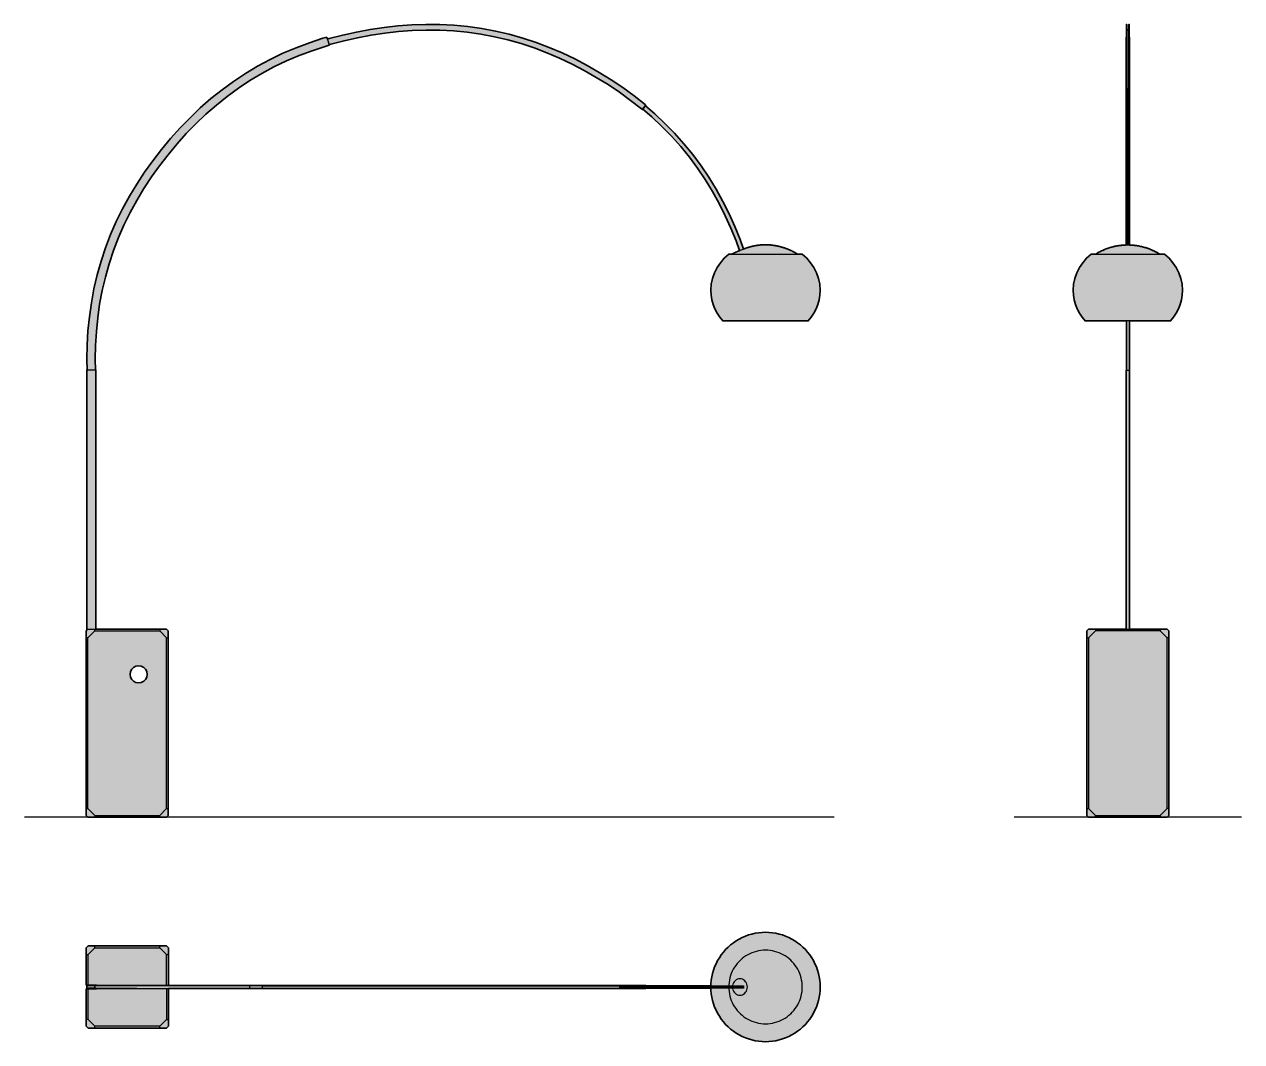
# Model space of a CAD drawing. Header units: millimetres. Extents: x 100 to 3661, y 85 to 3062.
import ezdxf

# ---------------------------------------------------------------- set-up
doc = ezdxf.new("R2010")
doc.units = ezdxf.units.MM
doc.layers.add('Blocks', color=7, linetype='Continuous')
doc.layers.add('Blocks$Fill', color=7, linetype='Continuous', true_color=0xffffff)
for name, color, linetype, lineweight, true_color in [('Blocks$Inner', 7, 'Continuous', 25, 0x007f00), ('Blocks$Outline', 7, 'Continuous', 35, 0xff3f3f), ('Groud', 7, 'Continuous', 25, 0x243775)]:
    doc.layers.add(name, color=color, linetype=linetype, lineweight=lineweight, true_color=true_color)

# ---------------------------------------------------------------- blocks, each defined once
blk = doc.blocks.new('Acro Floor Lamp Front')
at = {"layer": 'Blocks$Fill'}
blk.add_hatch(color=256, dxfattribs=at).paths.add_polyline_path([(427.9, 0), (217.9, 0), (212.9, 5), (212.9, 25), (212.9, 545), (217.9, 550), (237.9, 550), (328.2, 550), (328.1, 1308.3), (328.7, 1308.3), (328.7, 1452.1), (208, 1452.1), (207.9, 1452.1), (207.8, 1452.2), (199, 1463.1), (191.3, 1474.8), (184.9, 1487.2), (179.8, 1500.1), (176, 1513.6), (173.7, 1527.6), (172.9, 1541.9), (174.1, 1559.6), (177.7, 1576.6), (183.5, 1592.8), (191.3, 1608.1), (200.9, 1622.4), (212.3, 1635.5), (225.3, 1647.5), (225.3, 1647.5), (238.6, 1647.5), (243.5, 1650.4), (248.4, 1653.2), (253.5, 1655.9), (258.7, 1658.4), (264.1, 1660.7), (269.5, 1662.9), (275.1, 1664.9), (280.7, 1666.7), (286.5, 1668.4), (292.3, 1669.9), (298.2, 1671.1), (304.1, 1672.2), (310.1, 1673.1), (316.1, 1673.7), (322.2, 1674.2), (328.3, 1674.4), (328.3, 2282.5), (328.8, 2282.5), (328.8, 2259.9), (328.8, 2259.9), (328.8, 2320.1), (329.7, 2320.1), (329.7, 2319.7), (329.7, 2304.3), (336, 2304.3), (336, 2320.1), (336.8, 2320.1), (336.8, 2319.7), (336.8, 2259.9), (336.9, 2259.9), (336.9, 2282.5), (337.4, 2282.5), (337.4, 2279.2), (337.4, 1674.4), (343.4, 1674.1), (349.4, 1673.7), (355.4, 1673), (361.3, 1672.1), (367.2, 1671), (373.1, 1669.7), (378.8, 1668.3), (384.5, 1666.6), (390.1, 1664.8), (395.6, 1662.8), (401, 1660.6), (406.3, 1658.3), (411.5, 1655.8), (416.6, 1653.2), (421.5, 1650.4), (426.3, 1647.5), (426.4, 1647.5), (440.5, 1647.5), (453.5, 1635.5), (464.8, 1622.4), (474.5, 1608.1), (482.3, 1592.8), (488.1, 1576.6), (491.7, 1559.6), (492.9, 1541.9), (492.1, 1527.6), (489.8, 1513.6), (486, 1500.1), (480.9, 1487.2), (474.4, 1474.8), (466.8, 1463.1), (458, 1452.2), (457.9, 1452.1), (457.8, 1452.1), (457.6, 1452.1), (337.4, 1452.1), (337.4, 1308.3), (338.1, 1308.3), (338, 550), (447.9, 550), (452.9, 545), (452.9, 525), (452.9, 5), (447.9, 0)], flags=0)
at = {"layer": 'Blocks$Inner'}
for p, q in [((329.7, 2304.3), (336, 2304.3)), ((329.7, 2303.9), (336, 2303.9)), ((329.7, 2122), (329.7, 2122)), ((336, 2122), (336, 2122)), ((329.7, 2098.2), (329.7, 2098.2)), ((329.7, 2073.2), (329.7, 2073.2)), ((336, 2098.2), (336, 2098.2)), ((336, 2073.2), (336, 2073.2)), ((328.7, 1423.1), (328.7, 1452.1)), ((337.4, 1423.1), (337.4, 1452.1)), ((237.9, 550), (237.9, 545)), ((427.9, 550), (427.9, 545)), ((212.9, 525), (217.9, 525)), ((212.9, 25), (217.9, 25)), ((237.9, 0), (237.9, 5)), ((452.9, 25), (447.9, 25))]:
    blk.add_line(p, q, dxfattribs=at)
for points in [[(329.7, 2070.5), (329.1, 2070.5), (328.8, 2083.4), (328.8, 2085.4), (328.8, 2110.8), (328.8, 2135), (328.8, 2157.7), (328.8, 2179.4), (328.8, 2199.8), (328.8, 2218.8), (328.8, 2236.4), (328.8, 2252.5), (328.8, 2267), (328.8, 2279.9), (328.8, 2291), (328.8, 2300.4), (328.8, 2308), (328.8, 2313.7), (328.8, 2317.6), (328.8, 2319.7), (328.8, 2320.1), (329.7, 2320.1), (329.7, 2319.7), (329.7, 2317.6), (329.7, 2313.7), (329.7, 2308), (329.7, 2300.4), (329.7, 2291), (329.7, 2279.9), (329.7, 2267), (329.7, 2252.5), (329.7, 2236.4), (329.7, 2218.8), (329.7, 2199.8), (329.7, 2179.4), (329.7, 2157.7), (329.7, 2135), (329.7, 2110.8), (329.7, 2085.4), (329.7, 2083.4), (329.7, 2071.2), (329.7, 2071.2)], [(336, 2071.2), (336, 2071.2), (336, 2083.4), (336, 2085.4), (336, 2110.8), (336, 2135), (336, 2157.7), (336, 2179.4), (336, 2199.8), (336, 2218.8), (336, 2236.4), (336, 2252.5), (336, 2267), (336, 2279.9), (336, 2291), (336, 2300.4), (336, 2308), (336, 2313.7), (336, 2317.6), (336, 2319.7), (336, 2320.1), (336.8, 2320.1), (336.8, 2319.7), (336.8, 2317.6), (336.8, 2313.7), (336.8, 2308), (336.8, 2300.4), (336.8, 2291), (336.8, 2279.9), (336.8, 2267), (336.8, 2252.5), (336.8, 2236.4), (336.8, 2218.8), (336.8, 2199.8), (336.8, 2179.4), (336.8, 2157.7), (336.8, 2135), (336.8, 2110.8), (336.8, 2085.4), (336.8, 2083.4), (336.6, 2070.5), (336, 2070.5)], [(336.8, 2259.9), (336.9, 2259.9), (336.9, 2282.5), (337.4, 2282.5), (337.4, 2279.2), (337.4, 2266.3), (337.4, 2251.6), (337.4, 2235.3), (337.4, 2217.3), (337.4, 2197.6), (337.4, 2176.3), (337.4, 2153.3), (337.4, 2128.8), (337.4, 2102.8), (337.4, 2075.5), (337.4, 2046.9), (337.4, 2017), (337.4, 1986.3), (337.4, 1954.2), (337.4, 1921.1), (337.4, 1887.5), (337.4, 1852.7), (337.4, 1817.2), (337.4, 1780.7), (337.4, 1743.3), (337.4, 1705.3), (337.4, 1674.4), (328.3, 1674.4), (328.3, 1705.3), (328.3, 1743.3), (328.3, 1780.7), (328.3, 1817.2), (328.3, 1852.7), (328.3, 1887.5), (328.3, 1921.1), (328.3, 1954.2), (328.3, 1986.3), (328.3, 2017), (328.3, 2046.9), (328.3, 2075.5), (328.3, 2102.8), (328.3, 2128.8), (328.3, 2153.3), (328.3, 2176.3), (328.3, 2197.6), (328.3, 2217.3), (328.3, 2235.3), (328.3, 2251.6), (328.3, 2266.3), (328.3, 2279.2), (328.3, 2282.5), (328.8, 2282.5), (328.8, 2259.9), (328.8, 2259.9)], [(328.4, 1674.5), (328.4, 1695.9), (328.4, 1732.9), (328.4, 1769.4), (328.4, 1804.9), (328.4, 1839.6), (328.4, 1873.5), (328.4, 1906.4), (328.4, 1938.7), (328.4, 1970.1), (328.4, 2000.2), (328.4, 2029.4), (328.4, 2057.3), (328.4, 2083.9), (328.4, 2109.2), (328.4, 2133.1), (328.4, 2155.4), (328.4, 2176.2), (328.4, 2195.4), (328.4, 2212.9), (328.4, 2228.8), (328.4, 2243), (328.4, 2255.7), (328.4, 2258.9), (328.8, 2258.9)], [(337.2, 1674.5), (337.2, 1695.9), (337.2, 1732.9), (337.2, 1769.4), (337.2, 1804.9), (337.2, 1839.6), (337.2, 1873.5), (337.2, 1906.4), (337.2, 1938.7), (337.2, 1970.1), (337.2, 2000.2), (337.2, 2029.4), (337.2, 2057.3), (337.2, 2083.9), (337.2, 2109.2), (337.2, 2133.1), (337.2, 2155.4), (337.2, 2176.2), (337.2, 2195.4), (337.2, 2212.9), (337.2, 2228.8), (337.2, 2243), (337.2, 2255.7), (337.2, 2258.9), (336.8, 2258.9)], [(329.7, 1674.5), (329.7, 1690.6), (329.7, 1728.3), (329.7, 1765.5), (329.7, 1802), (329.7, 1837.6), (329.7, 1872.5), (329.7, 1906.3), (329.7, 1939.1), (329.7, 1970.7), (329.7, 2001.2), (329.7, 2030.4), (329.7, 2058.4), (329.7, 2085), (329.7, 2110.3), (329.7, 2133.4), (330.4, 2133.4), (330.4, 2110.3), (330.4, 2085), (330.4, 2058.4), (330.4, 2030.4), (330.4, 2001.2), (330.4, 1970.7), (330.4, 1939.1), (330.4, 1906.3), (330.4, 1872.5), (330.4, 1837.6), (330.4, 1802), (330.4, 1765.5), (330.4, 1728.3), (330.4, 1690.6), (330.4, 1674.5)], [(335.3, 1674.5), (335.3, 1690.6), (335.3, 1728.3), (335.3, 1765.5), (335.3, 1802), (335.3, 1837.6), (335.3, 1872.5), (335.3, 1906.3), (335.3, 1939.1), (335.3, 1970.7), (335.3, 2001.2), (335.3, 2030.4), (335.3, 2058.4), (335.3, 2085), (335.3, 2110.3), (335.3, 2133.4), (336, 2133.4), (336, 2110.3), (336, 2085), (336, 2058.4), (336, 2030.4), (336, 2001.2), (336, 1970.7), (336, 1939.1), (336, 1906.3), (336, 1872.5), (336, 1837.6), (336, 1802), (336, 1765.5), (336, 1728.3), (336, 1690.6), (336, 1674.5)], [(440.4, 1647.5), (440.5, 1647.5), (453.5, 1635.5), (464.8, 1622.4), (474.5, 1608.1), (482.3, 1592.8), (488.1, 1576.6), (491.7, 1559.6), (492.9, 1541.9), (492.1, 1527.6), (489.8, 1513.6), (486, 1500.1), (480.9, 1487.2), (474.4, 1474.8), (466.8, 1463.1), (458, 1452.2), (457.9, 1452.1), (457.8, 1452.1), (457.6, 1452.1), (456.8, 1452.1), (455.6, 1452.1), (453.9, 1452.1), (451.7, 1452.1), (449, 1452.1), (445.9, 1452.1), (442.4, 1452.1), (438.4, 1452.1), (434, 1452.1), (429.1, 1452.1), (424, 1452.1), (418.4, 1452.1), (208, 1452.1), (207.9, 1452.1), (207.8, 1452.2), (199, 1463.1), (191.3, 1474.8), (184.9, 1487.2), (179.8, 1500.1), (176, 1513.6), (173.7, 1527.6), (172.9, 1541.9), (174.1, 1559.6), (177.7, 1576.6), (183.5, 1592.8), (191.3, 1608.1), (200.9, 1622.4), (212.3, 1635.5), (225.3, 1647.5), (225.3, 1647.5), (440.5, 1647.5)], [(328.7, 1308.3), (328.7, 1340.2), (328.7, 1381.6), (328.7, 1423.1)], [(337.4, 1308.3), (337.4, 1340.2), (337.4, 1381.6), (337.4, 1423.1)], [(328.2, 550), (328.1, 1308.3), (338.1, 1308.3), (338, 550)], [(427.9, 0), (237.9, 0), (217.9, 0), (212.9, 5), (212.9, 25), (212.9, 40), (212.9, 510), (212.9, 525), (212.9, 545), (217.9, 550), (237.9, 550), (427.9, 550), (447.9, 550), (452.9, 545), (452.9, 525), (447.9, 525)], [(427.9, 5), (427.9, 0), (447.9, 0), (452.9, 5), (452.9, 25), (452.9, 40), (452.9, 510), (452.9, 525)]]:
    blk.add_lwpolyline(points, dxfattribs=at)
blk.add_lwpolyline([(427.9, 5), (447.9, 25), (447.9, 525), (427.9, 545), (237.9, 545), (217.9, 525), (217.9, 25), (237.9, 5)], close=True, dxfattribs=at)
for points in [[(426.3, 1647.5), (332.4, 1706.3), (238.6, 1647.5)], [(238.6, 1647.5), (332.4, 1706.3), (426.3, 1647.5)]]:
    blk.add_rational_spline(points, [1, 0.847638972761, 1], degree=2, dxfattribs=at)
blk.add_open_spline([(426.4, 1647.5), (426.3, 1647.5)], degree=1, dxfattribs=at)
at = {"layer": 'Blocks$Outline'}
for points in [[(328.8, 2259.9), (328.8, 2267), (328.8, 2279.9), (328.8, 2291), (328.8, 2300.4), (328.8, 2308), (328.8, 2313.7), (328.8, 2317.6), (328.8, 2319.7), (328.8, 2320.1), (329.7, 2320.1), (329.7, 2319.7), (329.7, 2317.6), (329.7, 2313.7), (329.7, 2308), (329.7, 2304.3)], [(336, 2304.3), (336, 2308), (336, 2313.7), (336, 2317.6), (336, 2319.7), (336, 2320.1), (336.8, 2320.1), (336.8, 2319.7), (336.8, 2317.6), (336.8, 2313.7), (336.8, 2308), (336.8, 2300.4), (336.8, 2291), (336.8, 2279.9), (336.8, 2267), (336.8, 2259.9)], [(328.3, 1674.4), (328.3, 1705.3), (328.3, 1743.3), (328.3, 1780.7), (328.3, 1817.2), (328.3, 1852.7), (328.3, 1887.5), (328.3, 1921.1), (328.3, 1954.2), (328.3, 1986.3), (328.3, 2017), (328.3, 2046.9), (328.3, 2075.5), (328.3, 2102.8), (328.3, 2128.8), (328.3, 2153.3), (328.3, 2176.3), (328.3, 2197.6), (328.3, 2217.3), (328.3, 2235.3), (328.3, 2251.6), (328.3, 2266.3), (328.3, 2279.2), (328.3, 2282.5), (328.8, 2282.5), (328.8, 2259.9), (328.8, 2259.9)], [(329.7, 2304.3), (336, 2304.3)], [(336.8, 2259.9), (336.9, 2259.9), (336.9, 2282.5), (337.4, 2282.5), (337.4, 2279.2), (337.4, 2266.3), (337.4, 2251.6), (337.4, 2235.3), (337.4, 2217.3), (337.4, 2197.6), (337.4, 2176.3), (337.4, 2153.3), (337.4, 2128.8), (337.4, 2102.8), (337.4, 2075.5), (337.4, 2046.9), (337.4, 2017), (337.4, 1986.3), (337.4, 1954.2), (337.4, 1921.1), (337.4, 1887.5), (337.4, 1852.7), (337.4, 1817.2), (337.4, 1780.7), (337.4, 1743.3), (337.4, 1705.3), (337.4, 1674.4)], [(328.7, 1452.1), (208, 1452.1), (207.9, 1452.1), (207.8, 1452.2), (199, 1463.1), (191.3, 1474.8), (184.9, 1487.2), (179.8, 1500.1), (176, 1513.6), (173.7, 1527.6), (172.9, 1541.9), (174.1, 1559.6), (177.7, 1576.6), (183.5, 1592.8), (191.3, 1608.1), (200.9, 1622.4), (212.3, 1635.5), (225.3, 1647.5), (225.3, 1647.5), (238.6, 1647.5)], [(440.5, 1647.5), (453.5, 1635.5), (464.8, 1622.4), (474.5, 1608.1), (482.3, 1592.8), (488.1, 1576.6), (491.7, 1559.6), (492.9, 1541.9), (492.1, 1527.6), (489.8, 1513.6), (486, 1500.1), (480.9, 1487.2), (474.4, 1474.8), (466.8, 1463.1), (458, 1452.2), (457.9, 1452.1), (457.8, 1452.1), (457.6, 1452.1), (456.8, 1452.1), (455.6, 1452.1), (453.9, 1452.1), (451.7, 1452.1), (449, 1452.1), (445.9, 1452.1), (442.4, 1452.1), (438.4, 1452.1), (434, 1452.1), (429.1, 1452.1), (424, 1452.1), (418.4, 1452.1), (337.4, 1452.1)], [(426.4, 1647.5), (440.5, 1647.5)], [(328.7, 1308.3), (328.7, 1340.2), (328.7, 1381.6), (328.7, 1423.1), (328.7, 1452.1)], [(337.4, 1452.1), (337.4, 1423.1), (337.4, 1381.6), (337.4, 1340.2), (337.4, 1308.3)], [(328.2, 550), (328.1, 1308.3), (328.7, 1308.3)], [(337.4, 1308.3), (338.1, 1308.3), (338, 550)], [(427.9, 0), (237.9, 0), (217.9, 0), (212.9, 5), (212.9, 25), (212.9, 40), (212.9, 510), (212.9, 525), (212.9, 545), (217.9, 550), (237.9, 550), (328.2, 550)], [(338, 550), (427.9, 550), (447.9, 550), (452.9, 545), (452.9, 525)], [(452.9, 525), (452.9, 510), (452.9, 40), (452.9, 25), (452.9, 5), (447.9, 0), (427.9, 0)]]:
    blk.add_lwpolyline(points, dxfattribs=at)
blk.add_rational_spline([(238.6, 1647.5), (279.8, 1673.3), (328.3, 1674.4)], [1, 0.926949598451, 0.923948096718], degree=2, dxfattribs=at)
blk.add_rational_spline([(337.4, 1674.4), (385.5, 1673.1), (426.3, 1647.5), (426.3, 1647.5), (426.4, 1647.5)], [0.923998374901, 0.927511074032, 1, 1, 1], degree=2, knots=[-9.420594, -9.420594, -9.420594, -0.008733, -0.008733, 0, 0, 0], dxfattribs=at)
blk = doc.blocks.new('Acro Floor Lamp Top')
at = {"layer": 'Blocks$Fill'}
blk.add_hatch(color=256, dxfattribs=at).paths.add_polyline_path([(2267.8, 405.3), (2277.8, 405), (2287.8, 404.1), (2297.7, 402.5), (2307.5, 400.3), (2317.2, 397.5), (2326.7, 394.1), (2335.9, 390.1), (2344.8, 385.6), (2353.5, 380.4), (2361.8, 374.8), (2369.7, 368.6), (2377.3, 362), (2384.4, 354.9), (2391, 347.3), (2397.2, 339.4), (2402.8, 331.1), (2408, 322.4), (2412.5, 313.5), (2416.5, 304.2), (2419.9, 294.8), (2422.7, 285.1), (2424.9, 275.3), (2426.5, 265.4), (2427.4, 255.4), (2427.8, 245.3), (2427.4, 235.3), (2426.5, 225.3), (2424.9, 215.4), (2422.7, 205.6), (2419.9, 195.9), (2416.5, 186.4), (2412.5, 177.2), (2408, 168.3), (2402.8, 159.6), (2397.2, 151.3), (2391, 143.4), (2384.4, 135.8), (2377.3, 128.7), (2369.7, 122.1), (2361.8, 115.9), (2353.5, 110.3), (2344.8, 105.1), (2335.9, 100.6), (2326.7, 96.6), (2317.2, 93.2), (2307.5, 90.4), (2297.7, 88.2), (2287.8, 86.6), (2277.8, 85.7), (2267.8, 85.3), (2257.7, 85.7), (2247.7, 86.6), (2237.8, 88.2), (2228, 90.4), (2218.3, 93.2), (2208.9, 96.6), (2199.6, 100.6), (2190.7, 105.1), (2182, 110.3), (2173.7, 115.9), (2165.8, 122.1), (2158.2, 128.7), (2151.1, 135.8), (2144.5, 143.4), (2138.3, 151.3), (2132.7, 159.6), (2127.5, 168.3), (2123, 177.2), (2119, 186.4), (2115.6, 195.9), (2112.8, 205.6), (2110.6, 215.4), (2109, 225.3), (2108.1, 235.3), (2107.9, 242.2), (2101.9, 242.2), (2079.1, 242.2), (2054.8, 242.2), (2029, 242.2), (2001.9, 242.2), (1973.4, 242.2), (1943.6, 242.2), (1918, 242.1), (1918, 241.3), (1915.6, 241.3), (1883.5, 241.3), (1850.3, 241.3), (1816.5, 241.3), (1781.4, 241.3), (1745.7, 241.3), (1709.5, 241.3), (1672.5, 241.3), (1634.8, 241.3), (1596.5, 241.3), (1557.6, 241.3), (1518.2, 241.3), (1478.2, 241.3), (1437.9, 241.3), (1397.3, 241.3), (1356.5, 241.3), (1315.5, 241.3), (1274.6, 241.3), (1233.6, 241.3), (1192.7, 241.3), (1152.2, 241.3), (1111.4, 241.3), (1070.9, 241.3), (1031.1, 241.3), (991.4, 241.3), (991.2, 241.3), (991.2, 240.9), (984.3, 240.7), (973, 240.7), (933.5, 240.7), (894.7, 240.7), (856.4, 240.7), (818.9, 240.7), (782.3, 240.7), (746.6, 240.7), (711.8, 240.7), (678.3, 240.7), (645.8, 240.7), (614.5, 240.7), (584.4, 240.7), (555.4, 240.7), (527.8, 240.7), (521, 240.7), (521, 150.3), (521, 130.3), (516, 125.3), (496, 125.3), (481, 125.3), (321, 125.3), (306, 125.3), (286, 125.3), (281, 130.3), (281, 150.3), (281, 240), (286, 240), (310.3, 240), (310.3, 240.7), (309.2, 240.7), (309.2, 240.6), (282.2, 240.6), (282.2, 250.6), (309.2, 250.6), (309.2, 249.8), (310.3, 249.8), (310.3, 250.7), (286, 250.7), (281, 250.7), (281, 340.3), (281, 360.3), (286, 365.3), (306, 365.3), (321, 365.3), (481, 365.3), (496, 365.3), (516, 365.3), (521, 360.3), (521, 340.3), (521, 249.8), (527.8, 249.8), (555.4, 249.8), (584.4, 249.8), (614.5, 249.8), (645.8, 249.8), (678.3, 249.8), (711.8, 249.8), (746.6, 249.8), (782.3, 249.8), (818.9, 249.8), (856.4, 249.8), (894.7, 249.8), (933.5, 249.8), (973, 249.8), (984.3, 249.8), (991.2, 249.7), (991.2, 249.3), (991.4, 249.3), (1031.1, 249.3), (1070.9, 249.3), (1111.4, 249.3), (1152.2, 249.3), (1192.7, 249.3), (1233.6, 249.3), (1274.6, 249.3), (1315.5, 249.3), (1356.5, 249.3), (1397.3, 249.3), (1437.9, 249.3), (1478.2, 249.3), (1518.2, 249.3), (1557.6, 249.3), (1596.5, 249.3), (1634.8, 249.3), (1672.5, 249.3), (1709.5, 249.3), (1745.7, 249.3), (1781.4, 249.3), (1816.5, 249.3), (1850.3, 249.3), (1883.5, 249.3), (1915.6, 249.3), (1918, 249.3), (1918, 248.4), (1943.6, 248.4), (1973.4, 248.4), (2001.9, 248.4), (2029, 248.4), (2054.8, 248.4), (2079.1, 248.4), (2101.9, 248.4), (2107.9, 248.4), (2108.1, 255.4), (2109, 265.4), (2110.6, 275.3), (2112.8, 285.1), (2115.6, 294.8), (2119, 304.2), (2123, 313.5), (2127.5, 322.4), (2132.7, 331.1), (2138.3, 339.4), (2144.5, 347.3), (2151.1, 354.9), (2158.2, 362), (2165.8, 368.6), (2173.7, 374.8), (2182, 380.4), (2190.7, 385.6), (2199.6, 390.1), (2208.9, 394.1), (2218.3, 397.5), (2228, 400.3), (2237.8, 402.5), (2247.7, 404.1), (2257.7, 405)], flags=0)
at = {"layer": 'Blocks$Inner'}
for p, q in [((306, 360.3), (306, 365.3)), ((496, 360.3), (496, 365.3)), ((281, 340.3), (286, 340.3)), ((516, 249.8), (516, 340.3)), ((283.3, 249.3), (283.3, 249.8)), ((283.6, 241.7), (283.6, 249.3)), ((306.1, 241.2), (306.1, 249.3)), ((306.9, 241.2), (306.9, 249.3)), ((428.5, 249.3), (428.5, 249.8)), ((451.4, 249.3), (451.4, 249.8)), ((475.5, 249.3), (475.5, 249.8)), ((501.1, 249.3), (501.1, 249.8)), ((527.8, 249.3), (527.8, 249.8)), ((555.4, 249.3), (555.4, 249.8)), ((584.4, 249.3), (584.4, 249.8)), ((614.5, 249.3), (614.5, 249.8)), ((759.1, 241.2), (759.1, 249.3)), ((829.6, 249.3), (829.6, 249.3)), ((866.1, 249.3), (866.1, 249.3)), ((903.4, 249.3), (903.4, 249.3)), ((941.4, 249.3), (941.4, 249.3)), ((979.9, 249.3), (979.9, 249.3)), ((2162, 265.5), (2162.1, 265.5)), ((286, 150.3), (286, 240)), ((451.4, 240.7), (451.4, 241.2)), ((501.1, 240.7), (501.1, 241.2)), ((527.8, 240.7), (527.8, 241.2)), ((555.4, 240.7), (555.4, 241.2)), ((614.5, 240.7), (614.5, 241.2)), ((829.6, 241.2), (829.6, 241.3)), ((866.1, 241.2), (866.1, 241.3)), ((903.4, 241.2), (903.4, 241.3)), ((941.4, 241.2), (941.4, 241.3)), ((979.9, 241.2), (979.9, 241.3)), ((1111.4, 241.3), (1111.4, 242.1)), ((1841.9, 242.3), (1841.9, 248.2)), ((1874, 248.4), (1874, 248.4)), ((1874, 242.1), (1874, 242.2)), ((1905.6, 248.4), (1905.6, 248.4)), ((1905.6, 242.1), (1905.6, 242.2)), ((1908, 248.4), (1908, 248.4)), ((1908, 242.1), (1908, 242.2)), ((516, 150.3), (521, 150.3)), ((306, 125.3), (306, 130.3)), ((496, 125.3), (496, 130.3))]:
    blk.add_line(p, q, dxfattribs=at)
for points in [[(2107.9, 242.2), (2108.1, 235.3), (2109, 225.3), (2110.6, 215.4), (2112.8, 205.6), (2115.6, 195.9), (2119, 186.4), (2123, 177.2), (2127.5, 168.3), (2132.7, 159.6), (2138.3, 151.3), (2144.5, 143.4), (2151.1, 135.8), (2158.2, 128.7), (2165.8, 122.1), (2173.7, 115.9), (2182, 110.3), (2190.7, 105.1), (2199.6, 100.6), (2208.9, 96.6), (2218.3, 93.2), (2228, 90.4), (2237.8, 88.2), (2247.7, 86.6), (2257.7, 85.7), (2267.8, 85.3), (2277.8, 85.7), (2287.8, 86.6), (2297.7, 88.2), (2307.5, 90.4), (2317.2, 93.2), (2326.7, 96.6), (2335.9, 100.6), (2344.8, 105.1), (2353.5, 110.3), (2361.8, 115.9), (2369.7, 122.1), (2377.3, 128.7), (2384.4, 135.8), (2391, 143.4), (2397.2, 151.3), (2402.8, 159.6), (2408, 168.3), (2412.5, 177.2), (2416.5, 186.4), (2419.9, 195.9), (2422.7, 205.6), (2424.9, 215.4), (2426.5, 225.3), (2427.4, 235.3), (2427.8, 245.3), (2427.4, 255.4), (2426.5, 265.4), (2424.9, 275.3), (2422.7, 285.1), (2419.9, 294.8), (2416.5, 304.2), (2412.5, 313.5), (2408, 322.4), (2402.8, 331.1), (2397.2, 339.4), (2391, 347.3), (2384.4, 354.9), (2377.3, 362), (2369.7, 368.6), (2361.8, 374.8), (2353.5, 380.4), (2344.8, 385.6), (2335.9, 390.1), (2326.7, 394.1), (2317.2, 397.5), (2307.5, 400.3), (2297.7, 402.5), (2287.8, 404.1), (2277.8, 405), (2267.8, 405.3), (2257.7, 405), (2247.7, 404.1), (2237.8, 402.5), (2228, 400.3), (2218.3, 397.5), (2208.9, 394.1), (2199.6, 390.1), (2190.7, 385.6), (2182, 380.4), (2173.7, 374.8), (2165.8, 368.6), (2158.2, 362), (2151.1, 354.9), (2144.5, 347.3), (2138.3, 339.4), (2132.7, 331.1), (2127.5, 322.4), (2123, 313.5), (2119, 304.2), (2115.6, 294.8), (2112.8, 285.1), (2110.6, 275.3), (2109, 265.4), (2108.1, 255.4), (2107.9, 248.4)], [(286, 250.7), (281, 250.7), (281, 340.3), (281, 360.3), (286, 365.3), (306, 365.3), (321, 365.3), (481, 365.3), (496, 365.3), (516, 365.3), (521, 360.3), (521, 340.3), (521, 249.8)], [(310.3, 249.8), (310.3, 250.7), (286, 250.7), (286, 340.3), (306, 360.3), (496, 360.3), (516, 340.3), (521, 340.3)], [(2160.2, 242.2), (2160.3, 238.6), (2161, 231.9), (2162, 225.2), (2163.5, 218.6), (2165.4, 212.1), (2167.7, 205.7), (2170.4, 199.5), (2173.4, 193.5), (2176.9, 187.7), (2180.7, 182.1), (2184.8, 176.7), (2189.3, 171.7), (2194.1, 166.9), (2199.1, 162.4), (2204.5, 158.3), (2210.1, 154.5), (2215.9, 151), (2221.9, 148), (2228.1, 145.3), (2234.5, 143), (2241, 141.1), (2247.6, 139.6), (2254.3, 138.6), (2261, 137.9), (2267.8, 137.7), (2274.5, 137.9), (2281.2, 138.6), (2287.9, 139.6), (2294.5, 141.1), (2301, 143), (2307.4, 145.3), (2313.6, 148), (2319.6, 151), (2325.4, 154.5), (2331, 158.3), (2336.4, 162.4), (2341.4, 166.9), (2346.2, 171.7), (2350.7, 176.7), (2354.8, 182.1), (2358.6, 187.7), (2362.1, 193.5), (2365.1, 199.5), (2367.8, 205.7), (2370.1, 212.1), (2372, 218.6), (2373.5, 225.2), (2374.5, 231.9), (2375.2, 238.6), (2375.4, 245.3), (2375.2, 252.1), (2374.5, 258.8), (2373.5, 265.5), (2372, 272.1), (2370.1, 278.6), (2367.8, 285), (2365.1, 291.2), (2362.1, 297.2), (2358.6, 303), (2354.8, 308.6), (2350.7, 314), (2346.2, 319), (2341.4, 323.8), (2336.4, 328.3), (2331, 332.4), (2325.4, 336.2), (2319.6, 339.7), (2313.6, 342.7), (2307.4, 345.4), (2301, 347.7), (2294.5, 349.6), (2287.9, 351.1), (2281.2, 352.1), (2274.5, 352.8), (2267.8, 353), (2261, 352.8), (2254.3, 352.1), (2247.6, 351.1), (2241, 349.6), (2234.5, 347.7), (2228.1, 345.4), (2221.9, 342.7), (2215.9, 339.7), (2210.1, 336.2), (2204.5, 332.4), (2199.1, 328.3), (2194.1, 323.8), (2189.3, 319), (2184.8, 314), (2180.7, 308.6), (2176.9, 303), (2173.4, 297.2), (2170.4, 291.2), (2167.7, 285), (2165.4, 278.6), (2163.5, 272.1), (2162, 265.5), (2161, 258.8), (2160.3, 252.1), (2160.2, 248.4)], [(309.2, 249.8), (309.2, 250.6), (282.2, 250.6), (282.2, 240.6), (309.2, 240.6), (309.2, 240.7)], [(991, 249.3), (991, 249.3), (984.3, 249.3), (973, 249.3), (933.5, 249.3), (894.7, 249.3), (856.4, 249.3), (818.9, 249.3), (782.3, 249.3), (746.6, 249.3), (711.8, 249.3), (678.3, 249.3), (645.8, 249.3), (614.5, 249.3), (584.4, 249.3), (555.4, 249.3), (527.8, 249.3), (501.1, 249.3), (475.5, 249.3), (451.4, 249.3), (428.5, 249.3), (407.1, 249.3), (387.2, 249.3), (368.9, 249.3), (352.3, 249.3), (337.3, 249.3), (324.2, 249.3), (312.9, 249.3), (303.5, 249.3), (295.8, 249.3), (289.9, 249.3), (285.8, 249.3), (283.3, 249.3), (282.5, 249.3), (282.5, 249.8), (283.3, 249.8), (285.8, 249.8), (289.9, 249.8), (295.8, 249.8), (303.5, 249.8), (312.9, 249.8), (324.2, 249.8), (337.3, 249.8), (352.3, 249.8), (368.9, 249.8), (387.2, 249.8), (407.1, 249.8), (428.5, 249.8), (451.4, 249.8), (475.5, 249.8), (501.1, 249.8), (527.8, 249.8), (555.4, 249.8), (584.4, 249.8), (614.5, 249.8), (645.8, 249.8), (678.3, 249.8), (711.8, 249.8), (746.6, 249.8), (782.3, 249.8), (818.9, 249.8), (856.4, 249.8), (894.7, 249.8), (933.5, 249.8), (973, 249.8), (984.3, 249.8), (991.2, 249.7), (991.2, 249.3)], [(306.1, 241.6), (283.2, 241.6), (283.2, 249.3)], [(1111.4, 249.3), (1111.4, 248.4), (1152.2, 248.4), (1192.7, 248.4), (1233.6, 248.4), (1274.6, 248.4), (1315.5, 248.4), (1356.5, 248.4), (1397.3, 248.4), (1437.9, 248.4), (1478.2, 248.4), (1518.2, 248.4), (1557.6, 248.4), (1596.5, 248.4), (1634.8, 248.4), (1672.5, 248.4), (1709.5, 248.4), (1745.7, 248.4), (1781.4, 248.4), (1816.5, 248.4), (1850.3, 248.4), (1883.5, 248.4), (1915.6, 248.4), (1918, 248.4), (1943.6, 248.4), (1973.4, 248.4), (2001.9, 248.4), (2029, 248.4), (2054.8, 248.4), (2079.1, 248.4), (2101.9, 248.4), (2123.2, 248.4), (2142.9, 248.4), (2161.2, 248.4), (2178, 248.4), (2193.3, 248.4), (2203.5, 248.4), (2203.5, 242.2), (2193.3, 242.2), (2178, 242.2), (2161.2, 242.2), (2142.9, 242.2), (2123.2, 242.2), (2101.9, 242.2), (2079.1, 242.2), (2054.8, 242.2), (2029, 242.2), (2001.9, 242.2), (1973.4, 242.2), (1943.6, 242.2), (1918, 242.1), (1918, 241.3), (1915.6, 241.3), (1883.5, 241.3), (1850.3, 241.3), (1816.5, 241.3), (1781.4, 241.3), (1745.7, 241.3), (1709.5, 241.3), (1672.5, 241.3), (1634.8, 241.3), (1596.5, 241.3), (1557.6, 241.3), (1518.2, 241.3), (1478.2, 241.3), (1437.9, 241.3), (1397.3, 241.3), (1356.5, 241.3), (1315.5, 241.3), (1274.6, 241.3), (1233.6, 241.3), (1192.7, 241.3), (1152.2, 241.3), (1111.4, 241.3), (1070.9, 241.3), (1031.1, 241.3), (991.4, 241.3), (952.3, 241.3), (913.7, 241.3), (875.6, 241.3), (838.4, 241.3), (801.8, 241.3), (796.1, 241.3), (796.1, 242.1), (796.1, 248.4), (796.1, 249.3), (801.8, 249.3), (838.4, 249.3), (875.6, 249.3), (913.7, 249.3), (952.3, 249.3), (991.4, 249.3), (1031.1, 249.3), (1070.9, 249.3), (1111.4, 249.3), (1152.2, 249.3), (1192.7, 249.3), (1233.6, 249.3), (1274.6, 249.3), (1315.5, 249.3), (1356.5, 249.3), (1397.3, 249.3), (1437.9, 249.3), (1478.2, 249.3), (1518.2, 249.3), (1557.6, 249.3), (1596.5, 249.3), (1634.8, 249.3), (1672.5, 249.3), (1709.5, 249.3), (1745.7, 249.3), (1781.4, 249.3), (1816.5, 249.3), (1850.3, 249.3), (1883.5, 249.3), (1915.6, 249.3), (1918, 249.3), (1918, 248.4)], [(2171.4, 242.2), (2171.5, 241.2), (2172.5, 237.2), (2174.1, 233.5), (2174.1, 233.3), (2176.3, 229.9), (2179, 227), (2182.1, 224.6), (2185.5, 222.8), (2189.2, 221.7), (2192.9, 221.3), (2196.7, 221.7), (2200.4, 222.8), (2203.8, 224.6), (2206.9, 227), (2209.6, 229.9), (2211.8, 233.3), (2213.4, 237.1), (2214.4, 241.2), (2214.7, 245.3), (2214.4, 249.5), (2213.4, 253.6), (2211.8, 257.3), (2209.6, 260.8), (2206.9, 263.7), (2203.8, 266.1), (2200.4, 267.9), (2196.7, 269), (2192.9, 269.3), (2189.2, 269), (2185.5, 267.9), (2182.1, 266.1), (2179, 263.7), (2176.3, 260.8), (2174.1, 257.3), (2174.1, 257.2), (2172.5, 253.5), (2171.5, 249.5), (2171.4, 248.4)], [(516, 240.7), (516, 150.3), (496, 130.3), (306, 130.3), (286, 150.3), (281, 150.3), (281, 130.3), (286, 125.3), (306, 125.3), (321, 125.3), (481, 125.3), (496, 125.3), (516, 125.3), (521, 130.3), (521, 150.3), (521, 240.7)], [(281, 150.3), (281, 240), (286, 240), (310.3, 240), (310.3, 240.7)], [(428.5, 241.2), (407.1, 241.2), (387.2, 241.2), (368.9, 241.2), (352.3, 241.2), (337.3, 241.2), (324.2, 241.2), (312.9, 241.2), (303.5, 241.2), (295.8, 241.2), (289.9, 241.2), (285.8, 241.2), (283.3, 241.2), (282.5, 241.2), (282.5, 240.7), (283.3, 240.7), (285.8, 240.7), (289.9, 240.7), (295.8, 240.7), (303.5, 240.7), (312.9, 240.7), (324.2, 240.7), (337.3, 240.7), (352.3, 240.7), (368.9, 240.7), (387.2, 240.7), (407.1, 240.7), (428.5, 240.7), (451.4, 240.7), (475.5, 240.7), (501.1, 240.7), (527.8, 240.7), (555.4, 240.7), (584.4, 240.7), (614.5, 240.7), (645.8, 240.7), (678.3, 240.7), (711.8, 240.7), (746.6, 240.7), (782.3, 240.7), (818.9, 240.7), (856.4, 240.7), (894.7, 240.7), (933.5, 240.7), (973, 240.7), (984.3, 240.7), (991.2, 240.9), (991.2, 241.3)], [(283.2, 241.6), (283.6, 241.7), (306.1, 241.7)], [(428.5, 240.7), (428.5, 241.2), (451.4, 241.2), (475.5, 241.2)], [(475.5, 240.7), (475.5, 241.2), (501.1, 241.2), (527.8, 241.2), (555.4, 241.2), (584.4, 241.2)], [(584.4, 240.7), (584.4, 241.2), (614.5, 241.2), (645.8, 241.2), (678.3, 241.2), (711.8, 241.2), (746.6, 241.2), (782.3, 241.2), (818.9, 241.2), (856.4, 241.2), (894.7, 241.2), (933.5, 241.2), (973, 241.2), (984.3, 241.2), (991, 241.2), (991, 241.3)], [(796.1, 248.4), (801.8, 248.4), (838.4, 248.4), (875.6, 248.4), (913.7, 248.4), (952.3, 248.4), (991.4, 248.4), (1031.1, 248.4), (1070.9, 248.4), (1111.4, 248.4)], [(796.1, 242.1), (801.8, 242.1), (838.4, 242.1), (875.6, 242.1), (913.7, 242.1), (952.3, 242.1), (991.4, 242.1), (1031.1, 242.1), (1070.9, 242.1), (1111.4, 242.1), (1152.2, 242.1), (1192.7, 242.1), (1233.6, 242.1), (1274.6, 242.1), (1315.5, 242.1), (1356.5, 242.1), (1397.3, 242.1), (1437.9, 242.1), (1478.2, 242.1), (1518.2, 242.1), (1557.6, 242.1), (1596.5, 242.1), (1634.8, 242.1), (1672.5, 242.1), (1709.5, 242.1), (1745.7, 242.1), (1781.4, 242.1), (1816.5, 242.1), (1850.3, 242.1), (1883.5, 242.1), (1915.6, 242.1), (1918, 242.1)], [(2203.5, 242.8), (2193.3, 242.8), (2178, 242.8), (2161.2, 242.8), (2142.9, 242.8), (2123.2, 242.8), (2101.9, 242.8), (2079.1, 242.8), (2054.8, 242.8), (2029, 242.8), (2001.9, 242.8), (1973.4, 242.8), (1943.6, 242.8), (1912.8, 242.8), (1880.8, 242.8), (1849, 242.8), (1842.5, 242.8), (1842.5, 247.8), (1849, 247.8), (1880.8, 247.8), (1912.8, 247.8), (1943.6, 247.8), (1973.4, 247.8), (2001.9, 247.8), (2029, 247.8), (2054.8, 247.8), (2079.1, 247.8), (2101.9, 247.8), (2123.2, 247.8), (2142.9, 247.8), (2161.2, 247.8), (2178, 247.8), (2193.3, 247.8), (2203.5, 247.8)]]:
    blk.add_lwpolyline(points, dxfattribs=at)
at = {"layer": 'Blocks$Outline'}
for points in [[(2199.6, 390.1), (2208.9, 394.1)], [(2208.9, 394.1), (2218.3, 397.5)], [(2218.3, 397.5), (2228, 400.3)], [(2228, 400.3), (2237.8, 402.5)], [(2237.8, 402.5), (2247.7, 404.1)], [(2247.7, 404.1), (2257.7, 405)], [(2257.7, 405), (2267.8, 405.3)], [(2267.8, 405.3), (2277.8, 405)], [(2277.8, 405), (2287.8, 404.1)], [(2287.8, 404.1), (2297.7, 402.5)], [(2297.7, 402.5), (2307.5, 400.3)], [(2307.5, 400.3), (2317.2, 397.5)], [(2317.2, 397.5), (2326.7, 394.1)], [(2326.7, 394.1), (2335.9, 390.1)], [(281, 360.3), (286, 365.3)], [(281, 340.3), (281, 360.3)], [(286, 365.3), (306, 365.3)], [(306, 365.3), (321, 365.3)], [(321, 365.3), (481, 365.3)], [(481, 365.3), (496, 365.3)], [(496, 365.3), (516, 365.3)], [(516, 365.3), (521, 360.3)], [(521, 360.3), (521, 340.3)], [(2151.1, 354.9), (2158.2, 362)], [(2158.2, 362), (2165.8, 368.6)], [(2165.8, 368.6), (2173.7, 374.8)], [(2173.7, 374.8), (2182, 380.4)], [(2182, 380.4), (2190.7, 385.6)], [(2190.7, 385.6), (2199.6, 390.1)], [(2335.9, 390.1), (2344.8, 385.6)], [(2344.8, 385.6), (2353.5, 380.4)], [(2353.5, 380.4), (2361.8, 374.8)], [(2361.8, 374.8), (2369.7, 368.6)], [(2369.7, 368.6), (2377.3, 362)], [(2377.3, 362), (2384.4, 354.9)], [(281, 250.7), (281, 340.3)], [(521, 340.3), (521, 249.8)], [(2123, 313.5), (2127.5, 322.4)], [(2127.5, 322.4), (2132.7, 331.1)], [(2132.7, 331.1), (2138.3, 339.4)], [(2138.3, 339.4), (2144.5, 347.3)], [(2144.5, 347.3), (2151.1, 354.9)], [(2384.4, 354.9), (2391, 347.3)], [(2391, 347.3), (2397.2, 339.4)], [(2397.2, 339.4), (2402.8, 331.1)], [(2402.8, 331.1), (2408, 322.4)], [(2408, 322.4), (2412.5, 313.5)], [(2110.6, 275.3), (2112.8, 285.1)], [(2112.8, 285.1), (2115.6, 294.8)], [(2115.6, 294.8), (2119, 304.2)], [(2119, 304.2), (2123, 313.5)], [(2412.5, 313.5), (2416.5, 304.2)], [(2416.5, 304.2), (2419.9, 294.8)], [(2419.9, 294.8), (2422.7, 285.1)], [(2422.7, 285.1), (2424.9, 275.3)], [(286, 250.7), (281, 250.7)], [(282.2, 240.6), (282.2, 250.6)], [(282.2, 250.6), (309.2, 250.6)], [(310.3, 250.7), (286, 250.7)], [(309.2, 250.6), (309.2, 249.8)], [(309.2, 249.8), (310.3, 249.8)], [(310.3, 249.8), (310.3, 250.7)], [(521, 249.8), (527.8, 249.8)], [(527.8, 249.8), (555.4, 249.8)], [(555.4, 249.8), (584.4, 249.8)], [(584.4, 249.8), (614.5, 249.8)], [(614.5, 249.8), (645.8, 249.8)], [(645.8, 249.8), (678.3, 249.8)], [(678.3, 249.8), (711.8, 249.8)], [(711.8, 249.8), (746.6, 249.8)], [(746.6, 249.8), (782.3, 249.8)], [(782.3, 249.8), (818.9, 249.8)], [(818.9, 249.8), (856.4, 249.8)], [(856.4, 249.8), (894.7, 249.8)], [(894.7, 249.8), (933.5, 249.8)], [(933.5, 249.8), (973, 249.8)], [(973, 249.8), (984.3, 249.8)], [(984.3, 249.8), (991.2, 249.7)], [(991.2, 249.7), (991.2, 249.3)], [(991.2, 249.3), (991.4, 249.3)], [(991.4, 249.3), (1031.1, 249.3)], [(1031.1, 249.3), (1070.9, 249.3)], [(1070.9, 249.3), (1111.4, 249.3)], [(1111.4, 249.3), (1152.2, 249.3)], [(1152.2, 249.3), (1192.7, 249.3)], [(1192.7, 249.3), (1233.6, 249.3)], [(1233.6, 249.3), (1274.6, 249.3)], [(1274.6, 249.3), (1315.5, 249.3)], [(1315.5, 249.3), (1356.5, 249.3)], [(1356.5, 249.3), (1397.3, 249.3)], [(1397.3, 249.3), (1437.9, 249.3)], [(1437.9, 249.3), (1478.2, 249.3)], [(1478.2, 249.3), (1518.2, 249.3)], [(1518.2, 249.3), (1557.6, 249.3)], [(1557.6, 249.3), (1596.5, 249.3)], [(1596.5, 249.3), (1634.8, 249.3)], [(1634.8, 249.3), (1672.5, 249.3)], [(1672.5, 249.3), (1709.5, 249.3)], [(1709.5, 249.3), (1745.7, 249.3)], [(1745.7, 249.3), (1781.4, 249.3)], [(1781.4, 249.3), (1816.5, 249.3)], [(1816.5, 249.3), (1850.3, 249.3)], [(1850.3, 249.3), (1883.5, 249.3)], [(1883.5, 249.3), (1915.6, 249.3)], [(1915.6, 249.3), (1918, 249.3)], [(1918, 249.3), (1918, 248.4)], [(2107.9, 248.4), (2108.1, 255.4)], [(2108.1, 255.4), (2109, 265.4)], [(2109, 265.4), (2110.6, 275.3)], [(2424.9, 275.3), (2426.5, 265.4)], [(2426.5, 265.4), (2427.4, 255.4)], [(2427.4, 255.4), (2427.8, 245.3)], [(281, 150.3), (281, 240)], [(281, 240), (286, 240)], [(309.2, 240.6), (282.2, 240.6)], [(286, 240), (310.3, 240)], [(310.3, 240.7), (309.2, 240.7)], [(309.2, 240.7), (309.2, 240.6)], [(310.3, 240), (310.3, 240.7)], [(527.8, 240.7), (521, 240.7)], [(521, 240.7), (521, 150.3)], [(555.4, 240.7), (527.8, 240.7)], [(584.4, 240.7), (555.4, 240.7)], [(614.5, 240.7), (584.4, 240.7)], [(645.8, 240.7), (614.5, 240.7)], [(678.3, 240.7), (645.8, 240.7)], [(711.8, 240.7), (678.3, 240.7)], [(746.6, 240.7), (711.8, 240.7)], [(782.3, 240.7), (746.6, 240.7)], [(818.9, 240.7), (782.3, 240.7)], [(856.4, 240.7), (818.9, 240.7)], [(894.7, 240.7), (856.4, 240.7)], [(933.5, 240.7), (894.7, 240.7)], [(973, 240.7), (933.5, 240.7)], [(984.3, 240.7), (973, 240.7)], [(991.2, 240.9), (984.3, 240.7)], [(991.4, 241.3), (991.2, 241.3)], [(991.2, 241.3), (991.2, 240.9)], [(1031.1, 241.3), (991.4, 241.3)], [(1070.9, 241.3), (1031.1, 241.3)], [(1111.4, 241.3), (1070.9, 241.3)], [(1152.2, 241.3), (1111.4, 241.3)], [(1192.7, 241.3), (1152.2, 241.3)], [(1233.6, 241.3), (1192.7, 241.3)], [(1274.6, 241.3), (1233.6, 241.3)], [(1315.5, 241.3), (1274.6, 241.3)], [(1356.5, 241.3), (1315.5, 241.3)], [(1397.3, 241.3), (1356.5, 241.3)], [(1437.9, 241.3), (1397.3, 241.3)], [(1478.2, 241.3), (1437.9, 241.3)], [(1518.2, 241.3), (1478.2, 241.3)], [(1557.6, 241.3), (1518.2, 241.3)], [(1596.5, 241.3), (1557.6, 241.3)], [(1634.8, 241.3), (1596.5, 241.3)], [(1672.5, 241.3), (1634.8, 241.3)], [(1709.5, 241.3), (1672.5, 241.3)], [(1745.7, 241.3), (1709.5, 241.3)], [(1781.4, 241.3), (1745.7, 241.3)], [(1816.5, 241.3), (1781.4, 241.3)], [(1850.3, 241.3), (1816.5, 241.3)], [(1883.5, 241.3), (1850.3, 241.3)], [(1915.6, 241.3), (1883.5, 241.3)], [(1918, 241.3), (1915.6, 241.3)], [(1918, 248.4), (1943.6, 248.4)], [(1943.6, 242.2), (1918, 242.1)], [(1918, 242.1), (1918, 241.3)], [(1943.6, 248.4), (1973.4, 248.4)], [(1973.4, 242.2), (1943.6, 242.2)], [(1973.4, 248.4), (2001.9, 248.4)], [(2001.9, 242.2), (1973.4, 242.2)], [(2001.9, 248.4), (2029, 248.4)], [(2029, 242.2), (2001.9, 242.2)], [(2029, 248.4), (2054.8, 248.4)], [(2054.8, 242.2), (2029, 242.2)], [(2054.8, 248.4), (2079.1, 248.4)], [(2079.1, 242.2), (2054.8, 242.2)], [(2079.1, 248.4), (2101.9, 248.4)], [(2101.9, 242.2), (2079.1, 242.2)], [(2101.9, 248.4), (2107.9, 248.4)], [(2107.9, 242.2), (2101.9, 242.2)], [(2108.1, 235.3), (2107.9, 242.2)], [(2109, 225.3), (2108.1, 235.3)], [(2110.6, 215.4), (2109, 225.3)], [(2112.8, 205.6), (2110.6, 215.4)], [(2424.9, 215.4), (2422.7, 205.6)], [(2426.5, 225.3), (2424.9, 215.4)], [(2427.4, 235.3), (2426.5, 225.3)], [(2427.8, 245.3), (2427.4, 235.3)], [(2115.6, 195.9), (2112.8, 205.6)], [(2119, 186.4), (2115.6, 195.9)], [(2123, 177.2), (2119, 186.4)], [(2416.5, 186.4), (2412.5, 177.2)], [(2419.9, 195.9), (2416.5, 186.4)], [(2422.7, 205.6), (2419.9, 195.9)], [(281, 130.3), (281, 150.3)], [(521, 150.3), (521, 130.3)], [(2127.5, 168.3), (2123, 177.2)], [(2132.7, 159.6), (2127.5, 168.3)], [(2138.3, 151.3), (2132.7, 159.6)], [(2144.5, 143.4), (2138.3, 151.3)], [(2151.1, 135.8), (2144.5, 143.4)], [(2391, 143.4), (2384.4, 135.8)], [(2397.2, 151.3), (2391, 143.4)], [(2402.8, 159.6), (2397.2, 151.3)], [(2408, 168.3), (2402.8, 159.6)], [(2412.5, 177.2), (2408, 168.3)], [(286, 125.3), (281, 130.3)], [(306, 125.3), (286, 125.3)], [(321, 125.3), (306, 125.3)], [(481, 125.3), (321, 125.3)], [(496, 125.3), (481, 125.3)], [(516, 125.3), (496, 125.3)], [(521, 130.3), (516, 125.3)], [(2158.2, 128.7), (2151.1, 135.8)], [(2165.8, 122.1), (2158.2, 128.7)], [(2173.7, 115.9), (2165.8, 122.1)], [(2182, 110.3), (2173.7, 115.9)], [(2190.7, 105.1), (2182, 110.3)], [(2353.5, 110.3), (2344.8, 105.1)], [(2361.8, 115.9), (2353.5, 110.3)], [(2369.7, 122.1), (2361.8, 115.9)], [(2377.3, 128.7), (2369.7, 122.1)], [(2384.4, 135.8), (2377.3, 128.7)], [(2199.6, 100.6), (2190.7, 105.1)], [(2208.9, 96.6), (2199.6, 100.6)], [(2218.3, 93.2), (2208.9, 96.6)], [(2228, 90.4), (2218.3, 93.2)], [(2237.8, 88.2), (2228, 90.4)], [(2247.7, 86.6), (2237.8, 88.2)], [(2257.7, 85.7), (2247.7, 86.6)], [(2267.8, 85.3), (2257.7, 85.7)], [(2277.8, 85.7), (2267.8, 85.3)], [(2287.8, 86.6), (2277.8, 85.7)], [(2297.7, 88.2), (2287.8, 86.6)], [(2307.5, 90.4), (2297.7, 88.2)], [(2317.2, 93.2), (2307.5, 90.4)], [(2326.7, 96.6), (2317.2, 93.2)], [(2335.9, 100.6), (2326.7, 96.6)], [(2344.8, 105.1), (2335.9, 100.6)]]:
    blk.add_lwpolyline(points, dxfattribs=at)
blk = doc.blocks.new('Acro Floor Lamp Side')
at = {"layer": 'Blocks$Fill'}
h = blk.add_hatch(color=256, dxfattribs=at)
h.paths.add_polyline_path([(209.2, 550), (416.2, 550), (421.2, 545), (421.2, 525), (421.2, 5), (416.2, 0), (396.2, 0), (186.2, 0), (181.2, 5), (181.2, 25), (181.2, 545), (182.7, 546.5), (182.5, 1308.3), (183.3, 1308.3), (182.8, 1340.2), (183.6, 1381.6), (186.1, 1423.1), (190.2, 1464.4), (196.1, 1505.5), (203.7, 1546.4), (213.2, 1586.9), (224.5, 1627), (237.6, 1666.4), (252.5, 1705.3), (269.1, 1743.3), (287.5, 1780.7), (307.4, 1817.2), (328.8, 1852.7), (351.7, 1887.5), (375.8, 1921.1), (401.3, 1954.2), (428, 1986.3), (455.7, 2017), (484.7, 2046.9), (514.8, 2075.5), (546, 2102.8), (578.6, 2128.8), (612.1, 2153.3), (646.8, 2176.3), (682.5, 2197.6), (719.2, 2217.3), (756.6, 2235.3), (794.9, 2251.6), (833.8, 2266.3), (873.2, 2279.2), (884.6, 2282.5), (886.3, 2276.5), (891.7, 2278.2), (931.4, 2288.7), (971.2, 2297.6), (1011.7, 2305.1), (1052.4, 2311.2), (1093, 2315.7), (1133.9, 2318.7), (1174.8, 2320.1), (1215.8, 2319.7), (1256.8, 2317.6), (1297.5, 2313.7), (1338.2, 2308), (1378.5, 2300.4), (1418.4, 2291), (1457.8, 2279.9), (1496.8, 2267), (1535.1, 2252.5), (1572.8, 2236.4), (1609.8, 2218.8), (1646, 2199.8), (1681.7, 2179.4), (1716.7, 2157.7), (1750.6, 2135), (1783.8, 2110.8), (1815.9, 2085.4), (1818.3, 2083.4), (1816.9, 2081.6), (1843.9, 2058.4), (1873.7, 2030.4), (1902.1, 2001.2), (1929.3, 1970.7), (1955, 1939.1), (1979.4, 1906.3), (2002.1, 1872.5), (2023.5, 1837.6), (2043.2, 1802), (2061.5, 1765.5), (2078.3, 1728.3), (2093.6, 1690.6), (2103.8, 1662.6), (2113.9, 1666.3), (2122.6, 1668.8), (2125.1, 1669.6), (2125.9, 1669.8), (2138.6, 1672.5), (2145.4, 1673.5), (2152.9, 1674.4), (2167.9, 1675.3), (2182.9, 1674.5), (2185.5, 1674.1), (2197.3, 1672.5), (2203.1, 1671.3), (2210.8, 1669.6), (2211.5, 1669.4), (2223.5, 1665.9), (2227.7, 1664.3), (2235.1, 1661.5), (2245.6, 1656.8), (2249.6, 1654.7), (2254.8, 1651.9), (2261.7, 1647.5), (2275.6, 1647.5), (2275.7, 1647.5), (2288.6, 1635.5), (2300, 1622.4), (2309.6, 1608.1), (2317.5, 1592.8), (2323.2, 1576.6), (2326.8, 1559.6), (2328, 1541.9), (2327.2, 1527.6), (2324.9, 1513.6), (2321.2, 1500.1), (2316, 1487.2), (2309.6, 1474.8), (2301.9, 1463.1), (2293.1, 1452.2), (2293, 1452.1), (2293, 1452.1), (2292.7, 1452.1), (2043.1, 1452.1), (2043, 1452.1), (2043, 1452.2), (2034.1, 1463.1), (2026.5, 1474.8), (2020, 1487.2), (2014.9, 1500.1), (2011.1, 1513.6), (2008.8, 1527.6), (2008, 1541.9), (2009.3, 1559.6), (2012.8, 1576.6), (2018.6, 1592.8), (2026.4, 1608.1), (2036.1, 1622.4), (2047.5, 1635.5), (2060.4, 1647.5), (2060.5, 1647.5), (2060.7, 1647.5), (2068.9, 1647.5), (2080.5, 1653), (2092.3, 1658.1), (2082.1, 1686.2), (2067, 1723.4), (2050.3, 1760.2), (2032.3, 1796.2), (2012.8, 1831.4), (1991.8, 1865.8), (1969.3, 1899.2), (1945.3, 1931.5), (1919.9, 1962.7), (1893.1, 1992.8), (1865.1, 2021.6), (1835.7, 2049.2), (1809, 2072.1), (1808.2, 2071.2), (1807.5, 2070.5), (1805.2, 2072.5), (1773.6, 2097.5), (1740.9, 2121.2), (1707.6, 2143.6), (1673.1, 2165), (1637.8, 2185.1), (1602.3, 2203.7), (1565.8, 2221.1), (1528.8, 2236.9), (1491.2, 2251.2), (1452.9, 2263.8), (1414.2, 2274.8), (1375, 2284), (1335.4, 2291.4), (1295.5, 2297), (1255.5, 2300.8), (1215.2, 2302.9), (1175, 2303.3), (1134.8, 2301.9), (1094.5, 2299), (1054.6, 2294.5), (1014.4, 2288.5), (974.5, 2281.1), (935.3, 2272.3), (896.3, 2262), (891.1, 2260.4), (891.3, 2259.9), (891.5, 2258.9), (880.4, 2255.7), (841.9, 2243), (804, 2228.8), (766.7, 2212.9), (730.3, 2195.4), (694.6, 2176.2), (659.9, 2155.4), (626.1, 2133.1), (593.4, 2109.2), (561.8, 2083.9), (531.3, 2057.3), (501.9, 2029.4), (473.6, 2000.2), (446.6, 1970.1), (420.5, 1938.7), (395.5, 1906.4), (371.9, 1873.5), (349.6, 1839.6), (328.7, 1804.9), (309.3, 1769.4), (291.4, 1732.9), (275.3, 1695.9), (260.8, 1658.1), (248, 1619.7), (237, 1580.7), (227.8, 1541.3), (220.3, 1501.5), (214.6, 1461.4), (210.6, 1421.1), (208.2, 1380.5), (207.4, 1340.1), (207.9, 1308.3), (209.5, 1308.3)], flags=0)
h.paths.add_polyline_path([(354.5, 403.2), (358, 410.1), (359.3, 418), (358, 425.9), (354.5, 432.7), (349.1, 438.2), (342.2, 441.7), (334.3, 443), (326.4, 441.7), (319.6, 438.2), (314.1, 432.7), (310.6, 425.9), (309.3, 418), (310.6, 410.1), (314.1, 403.2), (319.6, 397.8), (326.4, 394.3), (334.3, 393), (342.2, 394.3), (349.1, 397.8)], flags=0)
at = {"layer": 'Blocks$Inner'}
for p, q in [((884.6, 2282.5), (891.5, 2258.9)), ((2112.1, 1647.5), (2113.1, 1647.5)), ((2301.6, 1463.1), (2301.9, 1463.1)), ((206.2, 545), (206.2, 550)), ((206.2, 5), (206.2, 0))]:
    blk.add_line(p, q, dxfattribs=at)
for points in [[(886.3, 2276.5), (891.7, 2278.2), (931.4, 2288.7), (971.2, 2297.6), (1011.7, 2305.1), (1052.4, 2311.2), (1093, 2315.7), (1133.9, 2318.7), (1174.8, 2320.1), (1215.8, 2319.7), (1256.8, 2317.6), (1297.5, 2313.7), (1338.2, 2308), (1378.5, 2300.4), (1418.4, 2291), (1457.8, 2279.9), (1496.8, 2267), (1535.1, 2252.5), (1572.8, 2236.4), (1609.8, 2218.8), (1646, 2199.8), (1681.7, 2179.4), (1716.7, 2157.7), (1750.6, 2135), (1783.8, 2110.8), (1815.9, 2085.4), (1818.3, 2083.4), (1808.2, 2071.2), (1807.5, 2070.5), (1818.3, 2083.4)], [(183.3, 1308.3), (182.8, 1340.2), (183.6, 1381.6), (186.1, 1423.1), (190.2, 1464.4), (196.1, 1505.5), (203.7, 1546.4), (213.2, 1586.9), (224.5, 1627), (237.6, 1666.4), (252.5, 1705.3), (269.1, 1743.3), (287.5, 1780.7), (307.4, 1817.2), (328.8, 1852.7), (351.7, 1887.5), (375.8, 1921.1), (401.3, 1954.2), (428, 1986.3), (455.7, 2017), (484.7, 2046.9), (514.8, 2075.5), (546, 2102.8), (578.6, 2128.8), (612.1, 2153.3), (646.8, 2176.3), (682.5, 2197.6), (719.2, 2217.3), (756.6, 2235.3), (794.9, 2251.6), (833.8, 2266.3), (873.2, 2279.2), (884.6, 2282.5), (891.3, 2259.9), (891.5, 2258.9), (880.4, 2255.7), (841.9, 2243), (804, 2228.8), (766.7, 2212.9), (730.3, 2195.4), (694.6, 2176.2), (659.9, 2155.4), (626.1, 2133.1), (593.4, 2109.2), (561.8, 2083.9), (531.3, 2057.3), (501.9, 2029.4), (473.6, 2000.2), (446.6, 1970.1), (420.5, 1938.7), (395.5, 1906.4), (371.9, 1873.5), (349.6, 1839.6), (328.7, 1804.9), (309.3, 1769.4), (291.4, 1732.9), (275.3, 1695.9), (260.8, 1658.1), (248, 1619.7), (237, 1580.7), (227.8, 1541.3), (220.3, 1501.5), (214.6, 1461.4), (210.6, 1421.1), (208.2, 1380.5), (207.4, 1340.1), (207.9, 1308.3)], [(891.1, 2260.4), (896.3, 2262), (935.3, 2272.3), (974.5, 2281.1), (1014.4, 2288.5), (1054.6, 2294.5), (1094.5, 2299), (1134.8, 2301.9), (1175, 2303.3), (1215.2, 2302.9), (1255.5, 2300.8), (1295.5, 2297), (1335.4, 2291.4), (1375, 2284), (1414.2, 2274.8), (1452.9, 2263.8), (1491.2, 2251.2), (1528.8, 2236.9), (1565.8, 2221.1), (1602.3, 2203.7), (1637.8, 2185.1), (1673.1, 2165), (1707.6, 2143.6), (1740.9, 2121.2), (1773.6, 2097.5), (1805.2, 2072.5), (1807.5, 2070.5)], [(1809, 2072.1), (1835.7, 2049.2), (1865.1, 2021.6), (1893.1, 1992.8), (1919.9, 1962.7), (1945.3, 1931.5), (1969.3, 1899.2), (1991.8, 1865.8), (2012.8, 1831.4), (2032.3, 1796.2), (2050.3, 1760.2), (2067, 1723.4), (2082.1, 1686.2), (2092.3, 1658.1)], [(1816.9, 2081.6), (1843.9, 2058.4), (1873.7, 2030.4), (1902.1, 2001.2), (1929.3, 1970.7), (1955, 1939.1), (1979.4, 1906.3), (2002.1, 1872.5), (2023.5, 1837.6), (2043.2, 1802), (2061.5, 1765.5), (2078.3, 1728.3), (2093.6, 1690.6), (2103.8, 1662.6)], [(2231.3, 1647.5), (2236.6, 1647.5), (2241.7, 1647.5), (2246.4, 1647.5), (2250.9, 1647.5), (2255, 1647.5), (2258.8, 1647.5), (2262.3, 1647.5), (2265.4, 1647.5), (2268, 1647.5), (2270.3, 1647.5), (2272.2, 1647.5), (2273.7, 1647.5), (2274.7, 1647.5), (2275.4, 1647.5), (2275.6, 1647.5), (2275.7, 1647.5), (2288.6, 1635.5), (2300, 1622.4), (2309.6, 1608.1), (2317.5, 1592.8), (2323.2, 1576.6), (2326.8, 1559.6), (2328, 1541.9), (2327.2, 1527.6), (2324.9, 1513.6), (2321.2, 1500.1), (2316, 1487.2), (2309.6, 1474.8), (2301.9, 1463.1), (2293.1, 1452.2), (2293, 1452.1), (2293, 1452.1), (2292.7, 1452.1), (2292, 1452.1), (2290.7, 1452.1), (2289, 1452.1), (2286.8, 1452.1), (2284.2, 1452.1), (2281.1, 1452.1), (2277.5, 1452.1), (2273.5, 1452.1), (2269.1, 1452.1), (2264.3, 1452.1), (2107.8, 1452.1), (2101.1, 1452.1), (2094.6, 1452.1), (2088.4, 1452.1), (2082.5, 1452.1), (2077, 1452.1), (2071.8, 1452.1), (2067, 1452.1), (2062.6, 1452.1), (2058.6, 1452.1), (2055, 1452.1), (2051.9, 1452.1), (2049.2, 1452.1), (2047, 1452.1), (2045.3, 1452.1), (2044.1, 1452.1), (2043.4, 1452.1), (2043.1, 1452.1), (2043, 1452.1), (2043, 1452.2), (2034.1, 1463.1), (2026.5, 1474.8), (2020, 1487.2), (2014.9, 1500.1), (2011.1, 1513.6), (2008.8, 1527.6), (2008, 1541.9), (2009.3, 1559.6), (2012.8, 1576.6), (2018.6, 1592.8), (2026.4, 1608.1), (2036.1, 1622.4), (2047.5, 1635.5), (2060.4, 1647.5), (2060.5, 1647.5), (2060.7, 1647.5), (2061.3, 1647.5), (2062.4, 1647.5), (2063.9, 1647.5), (2065.7, 1647.5), (2068, 1647.5), (2070.7, 1647.5), (2073.8, 1647.5), (2077.2, 1647.5), (2081, 1647.5), (2085.2, 1647.5), (2089.6, 1647.5), (2094.4, 1647.5), (2099.5, 1647.5), (2104.8, 1647.5), (2110.4, 1647.5), (2116.2, 1647.5), (2122.2, 1647.5), (2128.4, 1647.5), (2134.8, 1647.5), (2141.3, 1647.5), (2147.9, 1647.5), (2154.5, 1647.5), (2161.3, 1647.5), (2168, 1647.5), (2174.8, 1647.5), (2181.5, 1647.5), (2188.2, 1647.5), (2194.8, 1647.5), (2201.3, 1647.5), (2207.6, 1647.5), (2213.8, 1647.5), (2219.8, 1647.5), (2225.7, 1647.5), (2231.3, 1647.5), (2231.3, 1647.5)], [(2044.2, 1452.1), (2045.4, 1452.1), (2047.1, 1452.1), (2049.3, 1452.1), (2052, 1452.1), (2055.1, 1452.1)], [(209.2, 550), (209.5, 1308.3), (182.5, 1308.3), (182.7, 546.5)], [(181.2, 25), (181.2, 525), (181.2, 545), (186.2, 550), (206.2, 550), (396.2, 550), (416.2, 550), (421.2, 545), (421.2, 525), (421.2, 25), (421.2, 5), (416.2, 0), (396.2, 0), (206.2, 0), (186.2, 0), (181.2, 5), (181.2, 25), (186.2, 25), (206.2, 5), (221.2, 5), (381.2, 5), (396.2, 5)], [(186.2, 525), (206.2, 545), (221.2, 545), (381.2, 545), (396.2, 545)], [(396.2, 550), (396.2, 545), (416.2, 525), (421.2, 525)], [(186.2, 25), (186.2, 40), (186.2, 510), (186.2, 525), (181.2, 525)], [(416.2, 25), (416.2, 40), (416.2, 510), (416.2, 525)], [(396.2, 0), (396.2, 5), (416.2, 25), (421.2, 25)]]:
    blk.add_lwpolyline(points, dxfattribs=at)
blk.add_lwpolyline([(354.5, 403.2), (358, 410.1), (359.3, 418), (358, 425.9), (354.5, 432.7), (349.1, 438.2), (342.2, 441.7), (334.3, 443), (326.4, 441.7), (319.6, 438.2), (314.1, 432.7), (310.6, 425.9), (309.3, 418), (310.6, 410.1), (314.1, 403.2), (319.6, 397.8), (326.4, 394.3), (334.3, 393), (342.2, 394.3), (349.1, 397.8)], close=True, dxfattribs=at)
for points in [[(2145.4, 1673.5), (2147.1, 1673.7)], [(2147.1, 1673.7), (2148.1, 1673.8)], [(2148.1, 1673.8), (2149.1, 1674)], [(2149.1, 1674), (2150.1, 1674.1)], [(2150.1, 1674.1), (2150.7, 1674.2)], [(2150.7, 1674.2), (2151.1, 1674.2)], [(2151.1, 1674.2), (2152.1, 1674.4)], [(2152.1, 1674.4), (2152.9, 1674.4)], [(2152.9, 1674.4), (2167.9, 1675.3)], [(2167.9, 1675.3), (2182.9, 1674.5)], [(2182.9, 1674.5), (2185.5, 1674.1)], [(2185.5, 1674.1), (2186.5, 1674)], [(2186.5, 1674), (2187.5, 1673.9)], [(2187.5, 1673.9), (2188.5, 1673.7)], [(2188.5, 1673.7), (2189.5, 1673.6)], [(2189.5, 1673.6), (2189.7, 1673.6)], [(2113.9, 1666.3), (2122.6, 1668.8)], [(2122.6, 1668.8), (2123, 1669)], [(2123, 1669), (2123.5, 1669.1)], [(2123.5, 1669.1), (2124.2, 1669.3)], [(2124.2, 1669.3), (2125.1, 1669.6)], [(2125.1, 1669.6), (2125.9, 1669.8)], [(2125.9, 1669.8), (2126.9, 1670)], [(2126.9, 1670), (2127.9, 1670.2)], [(2127.9, 1670.2), (2129, 1670.4)], [(2129, 1670.4), (2130, 1670.6)], [(2130, 1670.6), (2130.9, 1670.8)], [(2130.9, 1670.8), (2131.7, 1671)], [(2131.7, 1671), (2132.5, 1671.2)], [(2132.5, 1671.2), (2132.9, 1671.3)], [(2132.9, 1671.3), (2138.6, 1672.5)], [(2138.6, 1672.5), (2145.4, 1673.5)], [(2189.7, 1673.6), (2197.3, 1672.5)], [(2197.3, 1672.5), (2203.1, 1671.3)], [(2203.1, 1671.3), (2203.3, 1671.2)], [(2203.3, 1671.2), (2204, 1671.1)], [(2204, 1671.1), (2204.9, 1670.9)], [(2204.9, 1670.9), (2205.8, 1670.7)], [(2205.8, 1670.7), (2206.8, 1670.5)], [(2206.8, 1670.5), (2207.8, 1670.2)], [(2207.8, 1670.2), (2208.8, 1670)], [(2208.8, 1670), (2209.8, 1669.8)], [(2209.8, 1669.8), (2210.8, 1669.6)], [(2210.8, 1669.6), (2211.5, 1669.4)], [(2211.5, 1669.4), (2212.2, 1669.2)], [(2212.2, 1669.2), (2212.8, 1669)], [(2212.8, 1669), (2213, 1668.9)], [(2213, 1668.9), (2223.5, 1665.9)], [(2223.5, 1665.9), (2227.7, 1664.3)], [(2227.7, 1664.3), (2227.9, 1664.2)], [(2227.9, 1664.2), (2228.8, 1663.9)], [(2228.8, 1663.9), (2229.8, 1663.5)], [(2229.8, 1663.5), (2230.4, 1663.3)], [(2230.4, 1663.3), (2230.8, 1663.1)], [(2230.8, 1663.1), (2231.7, 1662.8)], [(2231.7, 1662.8), (2232.7, 1662.4)], [(2232.7, 1662.4), (2233.6, 1662.1)], [(2233.6, 1662.1), (2233.8, 1662)], [(2233.8, 1662), (2234.4, 1661.8)], [(2234.4, 1661.8), (2234.7, 1661.7)], [(2234.7, 1661.7), (2235.1, 1661.5)], [(2235.1, 1661.5), (2245.6, 1656.8)], [(2245.6, 1656.8), (2249.6, 1654.7)], [(2249.6, 1654.7), (2249.8, 1654.6)], [(2249.8, 1654.6), (2250.7, 1654.1)], [(2250.7, 1654.1), (2251.2, 1653.8)], [(2251.2, 1653.8), (2251.6, 1653.6)], [(2251.6, 1653.6), (2254.8, 1651.9)], [(2254.8, 1651.9), (2261.7, 1647.5)]]:
    blk.add_open_spline(points, degree=1, dxfattribs=at)
blk.add_rational_spline([(2068.9, 1647.5), (2090.8, 1658.3), (2113.9, 1666.3)], [1, 0.997948030288, 1], degree=2, dxfattribs=at)
at = {"layer": 'Blocks$Outline'}
for points in [[(886.3, 2276.5), (891.7, 2278.2), (931.4, 2288.7), (971.2, 2297.6), (1011.7, 2305.1), (1052.4, 2311.2), (1093, 2315.7), (1133.9, 2318.7), (1174.8, 2320.1), (1215.8, 2319.7), (1256.8, 2317.6), (1297.5, 2313.7), (1338.2, 2308), (1378.5, 2300.4), (1418.4, 2291), (1457.8, 2279.9), (1496.8, 2267), (1535.1, 2252.5), (1572.8, 2236.4), (1609.8, 2218.8), (1646, 2199.8), (1681.7, 2179.4), (1716.7, 2157.7), (1750.6, 2135), (1783.8, 2110.8), (1815.9, 2085.4), (1818.3, 2083.4), (1816.9, 2081.6)], [(183.3, 1308.3), (182.8, 1340.2), (183.6, 1381.6), (186.1, 1423.1), (190.2, 1464.4), (196.1, 1505.5), (203.7, 1546.4), (213.2, 1586.9), (224.5, 1627), (237.6, 1666.4), (252.5, 1705.3), (269.1, 1743.3), (287.5, 1780.7), (307.4, 1817.2), (328.8, 1852.7), (351.7, 1887.5), (375.8, 1921.1), (401.3, 1954.2), (428, 1986.3), (455.7, 2017), (484.7, 2046.9), (514.8, 2075.5), (546, 2102.8), (578.6, 2128.8), (612.1, 2153.3), (646.8, 2176.3), (682.5, 2197.6), (719.2, 2217.3), (756.6, 2235.3), (794.9, 2251.6), (833.8, 2266.3), (873.2, 2279.2), (884.6, 2282.5), (886.3, 2276.5)], [(1807.5, 2070.5), (1805.2, 2072.5), (1773.6, 2097.5), (1740.9, 2121.2), (1707.6, 2143.6), (1673.1, 2165), (1637.8, 2185.1), (1602.3, 2203.7), (1565.8, 2221.1), (1528.8, 2236.9), (1491.2, 2251.2), (1452.9, 2263.8), (1414.2, 2274.8), (1375, 2284), (1335.4, 2291.4), (1295.5, 2297), (1255.5, 2300.8), (1215.2, 2302.9), (1175, 2303.3), (1134.8, 2301.9), (1094.5, 2299), (1054.6, 2294.5), (1014.4, 2288.5), (974.5, 2281.1), (935.3, 2272.3), (896.3, 2262), (891.1, 2260.4)], [(891.1, 2260.4), (891.3, 2259.9), (891.5, 2258.9), (880.4, 2255.7), (841.9, 2243), (804, 2228.8), (766.7, 2212.9), (730.3, 2195.4), (694.6, 2176.2), (659.9, 2155.4), (626.1, 2133.1), (593.4, 2109.2), (561.8, 2083.9), (531.3, 2057.3), (501.9, 2029.4), (473.6, 2000.2), (446.6, 1970.1), (420.5, 1938.7), (395.5, 1906.4), (371.9, 1873.5), (349.6, 1839.6), (328.7, 1804.9), (309.3, 1769.4), (291.4, 1732.9), (275.3, 1695.9), (260.8, 1658.1), (248, 1619.7), (237, 1580.7), (227.8, 1541.3), (220.3, 1501.5), (214.6, 1461.4), (210.6, 1421.1), (208.2, 1380.5), (207.4, 1340.1), (207.9, 1308.3)], [(1809, 2072.1), (1808.2, 2071.2), (1807.5, 2070.5)], [(2092.3, 1658.1), (2082.1, 1686.2), (2067, 1723.4), (2050.3, 1760.2), (2032.3, 1796.2), (2012.8, 1831.4), (1991.8, 1865.8), (1969.3, 1899.2), (1945.3, 1931.5), (1919.9, 1962.7), (1893.1, 1992.8), (1865.1, 2021.6), (1835.7, 2049.2), (1809, 2072.1)], [(1816.9, 2081.6), (1843.9, 2058.4), (1873.7, 2030.4), (1902.1, 2001.2), (1929.3, 1970.7), (1955, 1939.1), (1979.4, 1906.3), (2002.1, 1872.5), (2023.5, 1837.6), (2043.2, 1802), (2061.5, 1765.5), (2078.3, 1728.3), (2093.6, 1690.6), (2103.8, 1662.6)], [(2261.7, 1647.5), (2262.3, 1647.5), (2265.4, 1647.5), (2268, 1647.5), (2270.3, 1647.5), (2272.2, 1647.5), (2273.7, 1647.5), (2274.7, 1647.5), (2275.4, 1647.5), (2275.6, 1647.5), (2275.7, 1647.5), (2288.6, 1635.5), (2300, 1622.4), (2309.6, 1608.1), (2317.5, 1592.8), (2323.2, 1576.6), (2326.8, 1559.6), (2328, 1541.9), (2327.2, 1527.6), (2324.9, 1513.6), (2321.2, 1500.1), (2316, 1487.2), (2309.6, 1474.8), (2301.9, 1463.1), (2293.1, 1452.2), (2293, 1452.1), (2293, 1452.1), (2292.7, 1452.1), (2292, 1452.1), (2290.7, 1452.1), (2289, 1452.1), (2286.8, 1452.1), (2284.2, 1452.1), (2281.1, 1452.1), (2277.5, 1452.1), (2273.5, 1452.1), (2269.1, 1452.1), (2264.3, 1452.1), (2107.8, 1452.1), (2101.1, 1452.1), (2094.6, 1452.1), (2088.4, 1452.1), (2082.5, 1452.1), (2077, 1452.1), (2071.8, 1452.1), (2067, 1452.1), (2062.6, 1452.1), (2058.6, 1452.1), (2055, 1452.1), (2051.9, 1452.1), (2049.2, 1452.1), (2047, 1452.1), (2045.3, 1452.1), (2044.1, 1452.1), (2043.4, 1452.1), (2043.1, 1452.1), (2043, 1452.1), (2043, 1452.2), (2034.1, 1463.1), (2026.5, 1474.8), (2020, 1487.2), (2014.9, 1500.1), (2011.1, 1513.6), (2008.8, 1527.6), (2008, 1541.9), (2009.3, 1559.6), (2012.8, 1576.6), (2018.6, 1592.8), (2026.4, 1608.1), (2036.1, 1622.4), (2047.5, 1635.5), (2060.4, 1647.5), (2060.5, 1647.5), (2060.7, 1647.5), (2061.3, 1647.5), (2062.4, 1647.5), (2063.9, 1647.5), (2065.7, 1647.5), (2068, 1647.5), (2068.9, 1647.5)], [(182.7, 546.5), (182.5, 1308.3), (183.3, 1308.3)], [(207.9, 1308.3), (209.5, 1308.3), (209.2, 550)], [(209.2, 550), (396.2, 550), (416.2, 550), (421.2, 545), (421.2, 525), (421.2, 25), (421.2, 5), (416.2, 0), (396.2, 0), (206.2, 0), (186.2, 0), (181.2, 5), (181.2, 25)], [(181.2, 25), (181.2, 525), (181.2, 545), (182.7, 546.5)]]:
    blk.add_lwpolyline(points, dxfattribs=at)
blk.add_lwpolyline([(354.5, 403.2), (358, 410.1), (359.3, 418), (358, 425.9), (354.5, 432.7), (349.1, 438.2), (342.2, 441.7), (334.3, 443), (326.4, 441.7), (319.6, 438.2), (314.1, 432.7), (310.6, 425.9), (309.3, 418), (310.6, 410.1), (314.1, 403.2), (319.6, 397.8), (326.4, 394.3), (334.3, 393), (342.2, 394.3), (349.1, 397.8)], close=True, dxfattribs=at)
blk.add_rational_spline([(2103.8, 1662.6), (2108.8, 1664.5), (2113.9, 1666.3), (2118.3, 1667.6), (2122.6, 1668.8), (2122.8, 1668.9), (2123, 1669), (2123.2, 1669), (2123.5, 1669.1), (2123.9, 1669.2), (2124.2, 1669.3), (2124.7, 1669.5), (2125.1, 1669.6), (2125.5, 1669.7), (2125.9, 1669.8), (2126.4, 1669.9), (2126.9, 1670), (2127.4, 1670.1), (2127.9, 1670.2), (2128.5, 1670.3), (2129, 1670.4), (2129.5, 1670.5), (2130, 1670.6), (2130.4, 1670.7), (2130.9, 1670.8), (2131.3, 1670.9), (2131.7, 1671), (2132.1, 1671.1), (2132.5, 1671.2), (2132.7, 1671.2), (2132.9, 1671.3), (2135.8, 1671.9), (2138.6, 1672.5), (2142, 1673), (2145.4, 1673.5), (2146.2, 1673.6), (2147.1, 1673.7), (2147.6, 1673.8), (2148.1, 1673.8), (2148.6, 1673.9), (2149.1, 1674), (2149.6, 1674), (2150.1, 1674.1), (2150.4, 1674.1), (2150.7, 1674.2), (2150.9, 1674.2), (2151.1, 1674.2), (2151.6, 1674.3), (2152.1, 1674.4), (2152.5, 1674.4), (2152.9, 1674.4), (2160.4, 1674.9), (2167.9, 1675.3), (2175.4, 1674.9), (2182.9, 1674.5), (2184.2, 1674.3), (2185.5, 1674.1), (2186, 1674.1), (2186.5, 1674), (2187, 1673.9), (2187.5, 1673.9), (2188, 1673.8), (2188.5, 1673.7), (2189, 1673.7), (2189.5, 1673.6), (2189.6, 1673.6), (2189.7, 1673.6), (2193.5, 1673), (2197.3, 1672.5), (2200.2, 1671.9), (2203.1, 1671.3), (2203.2, 1671.2), (2203.3, 1671.2), (2203.7, 1671.1), (2204, 1671.1), (2204.4, 1671), (2204.9, 1670.9), (2205.3, 1670.8), (2205.8, 1670.7), (2206.3, 1670.6), (2206.8, 1670.5), (2207.3, 1670.3), (2207.8, 1670.2), (2208.3, 1670.1), (2208.8, 1670), (2209.3, 1669.9), (2209.8, 1669.8), (2210.3, 1669.7), (2210.8, 1669.6), (2211.2, 1669.5), (2211.5, 1669.4), (2211.9, 1669.3), (2212.2, 1669.2), (2212.5, 1669.1), (2212.8, 1669), (2212.9, 1669), (2213, 1668.9), (2218.2, 1667.4), (2223.5, 1665.9), (2225.6, 1665.1), (2227.7, 1664.3), (2227.8, 1664.2), (2227.9, 1664.2), (2228.4, 1664), (2228.8, 1663.9), (2229.3, 1663.7), (2229.8, 1663.5), (2230.1, 1663.4), (2230.4, 1663.3), (2230.6, 1663.2), (2230.8, 1663.1), (2231.2, 1663), (2231.7, 1662.8), (2232.2, 1662.6), (2232.7, 1662.4), (2233.1, 1662.3), (2233.6, 1662.1), (2233.7, 1662.1), (2233.8, 1662), (2234.1, 1661.9), (2234.4, 1661.8), (2234.6, 1661.7), (2234.7, 1661.7), (2234.9, 1661.6), (2235.1, 1661.5), (2240.3, 1659.2), (2245.6, 1656.8), (2247.6, 1655.8), (2249.6, 1654.7), (2249.7, 1654.6), (2249.8, 1654.6), (2250.3, 1654.3), (2250.7, 1654.1), (2251, 1653.9), (2251.2, 1653.8), (2251.4, 1653.7), (2251.6, 1653.6), (2253.2, 1652.7), (2254.8, 1651.9), (2258.2, 1649.7), (2261.7, 1647.5)], [0.999292236251, 0.99954540821, 1, 1, 1, 1, 1, 1, 1, 1, 1, 1, 1, 1, 1, 1, 1, 1, 1, 1, 1, 1, 1, 1, 1, 1, 1, 1, 1, 1, 1, 1, 1, 1, 1, 1, 1, 1, 1, 1, 1, 1, 1, 1, 1, 1, 1, 1, 1, 1, 1, 1, 1, 1, 1, 1, 1, 1, 1, 1, 1, 1, 1, 1, 1, 1, 1, 1, 1, 1, 1, 1, 1, 1, 1, 1, 1, 1, 1, 1, 1, 1, 1, 1, 1, 1, 1, 1, 1, 1, 1, 1, 1, 1, 1, 1, 1, 1, 1, 1, 1, 1, 1, 1, 1, 1, 1, 1, 1, 1, 1, 1, 1, 1, 1, 1, 1, 1, 1, 1, 1, 1, 1, 1, 1, 1, 1, 1, 1, 1, 1, 1, 1, 1, 1, 1, 1, 1, 1, 1, 1], degree=2, knots=[-1.081277, -1.081277, -1.081277, 0, 0, 0.896916, 0.896916, 0.939999, 0.939999, 0.997927, 0.997927, 1.070348, 1.070348, 1.160093, 1.160093, 1.248614, 1.248614, 1.348693, 1.348693, 1.452249, 1.452249, 1.556108, 1.556108, 1.657221, 1.657221, 1.752996, 1.752996, 1.839674, 1.839674, 1.915112, 1.915112, 1.960222, 1.960222, 2.543734, 2.543734, 3.230779, 3.230779, 3.39392, 3.39392, 3.495674, 3.495674, 3.600157, 3.600157, 3.704235, 3.704235, 3.762165, 3.762165, 3.80449, 3.80449, 3.898232, 3.898232, 3.98233, 3.98233, 5.490103, 5.490103, 6.990551, 6.990551, 7.250281, 7.250281, 7.348912, 7.348912, 7.453592, 7.453592, 7.556264, 7.556264, 7.65387, 7.65387, 7.67251, 7.67251, 8.437137, 8.437137, 9.030367, 9.030367, 9.054005, 9.054005, 9.129318, 9.129318, 9.21612, 9.21612, 9.311698, 9.311698, 9.413199, 9.413199, 9.517592, 9.517592, 9.621667, 9.621667, 9.722265, 9.722265, 9.824176, 9.824176, 9.901004, 9.901004, 9.973656, 9.973656, 10.032141, 10.032141, 10.053519, 10.053519, 11.143388, 11.143388, 11.595406, 11.595406, 11.620462, 11.620462, 11.715203, 11.715203, 11.816293, 11.816293, 11.882099, 11.882099, 11.920507, 11.920507, 12.024697, 12.024697, 12.125825, 12.125825, 12.220752, 12.220752, 12.242926, 12.242926, 12.304818, 12.304818, 12.344585, 12.344585, 12.382466, 12.382466, 13.532274, 13.532274, 13.982743, 13.982743, 14.012358, 14.012358, 14.116694, 14.116694, 14.171136, 14.171136, 14.217656, 14.217656, 14.577414, 14.577414, 15.38944, 15.38944, 15.38944], dxfattribs=at)
blk.add_rational_spline([(2068.9, 1647.5), (2080.5, 1653.2), (2092.3, 1658.1)], [1, 0.998920429487, 0.998976813843], degree=2, dxfattribs=at)

msp = doc.modelspace()

# ---------------------------------------------------------------- linework, layer by layer
at = {"layer": 'Groud'}
for points in [[(2468.5, 742.2), (99.7, 742.2)], [(3660.5, 742.2), (2994.7, 742.2)]]:
    msp.add_lwpolyline(points, dxfattribs=at)

# ---------------------------------------------------------------- block references
at = {"layer": 'Blocks'}
for name, p in [('Acro Floor Lamp Front', (2994.7, 742.2)), ('Acro Floor Lamp Side', (99.7, 742.2)), ('Acro Floor Lamp Top', (0, 0))]:
    msp.add_blockref(name, p, dxfattribs=at)

doc.saveas('drawing.dxf')
